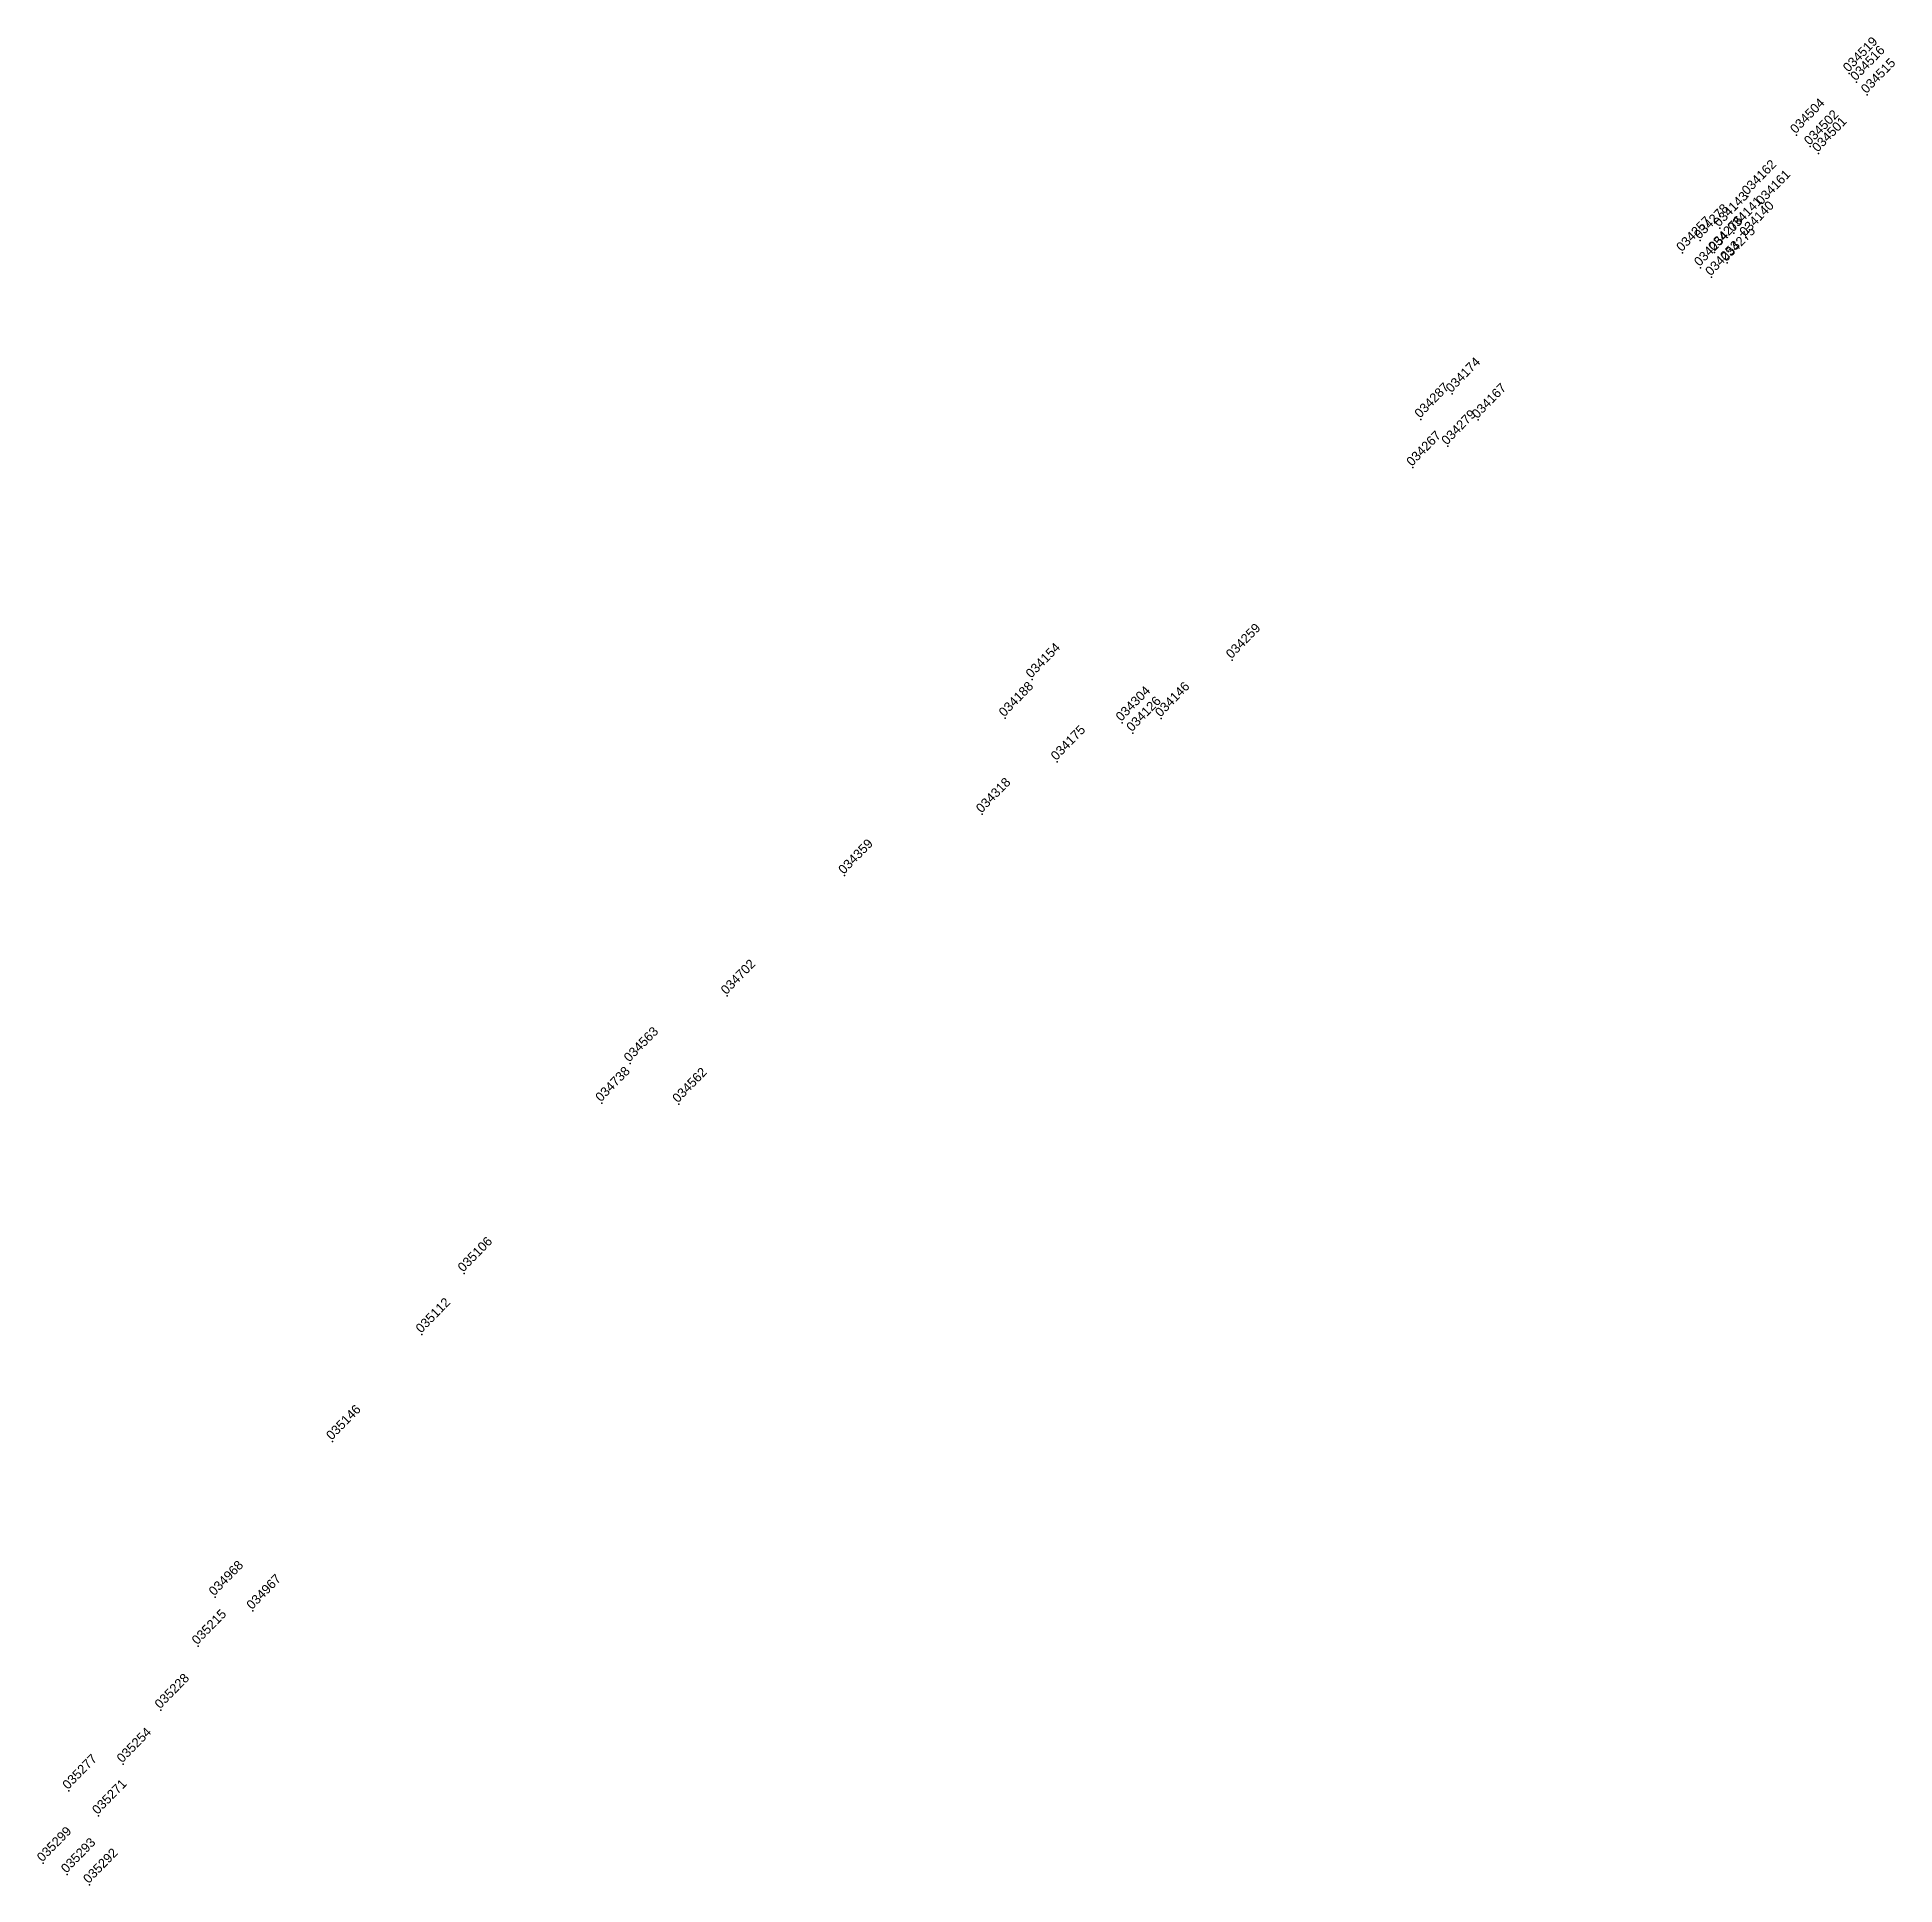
# Model space of a CAD drawing. Header units: millimetres. Extents: x 388988 to 390180, y 8701814 to 8703257.
# Drawn here: x 389385.1 to 389547.3, y 8702269.7 to 8702431 of the extents above; entities that cross this region are included whole.
import ezdxf

# ---------------------------------------------------------------- set-up
doc = ezdxf.new("R2010")
doc.units = ezdxf.units.MM
doc.styles.get("Standard").update_dxf_attribs({"font": 'arial.ttf'})

# ---------------------------------------------------------------- blocks, each defined once
blk = doc.blocks.new('Muestras')
blk.add_point((0, 0))
at = {"flags": 1}
for tag, p in [('Canal', (-0.35, 0.1)), ('Muestra', (0.5, 0.1)), ('Fecha', (1, 0.1)), ('Este', (1.5, 0.1)), ('Norte', (2.5, 0.1)), ('Cota', (3.5, 0.1)), ('Azimut', (4.5, 0.1)), ('Angulo', (5.5, 0.1)), ('Alt.Muestra', (6.5, 0.1)), ('A.Muestra', (7.5, 0.1)), ('A.Labor', (8.5, 0.1)), ('Cobre', (9.5, 0.1)), ('Plomo', (10.5, 0.1)), ('Zinc', (11.5, 0.1)), ('Plata', (12.5, 0.1)), ('Oro', (13.5, 0.1)), ('Fierro', (14.5, 0.1)), ('Arsenico', (15.5, 0.1)), ('Antimonio', (16.5, 0.1)), ('Bismuto', (17.5, 0.1)), ('Volframio', (18.5, 0.1)), ('Niquel', (19.5, 0.1)), ('Cobalto', (20.5, 0.1)), ('OxidoDePlomo', (21.5, 0.1)), ('OxidoDeZinc', (22.5, 0.1)), ('Insoluble', (23.5, 0.1))]:
    blk.add_attdef(tag, p, '', height=0.8, dxfattribs=at)
blk.add_attdef('ID', (0, 0.1), '', height=0.8)

msp = doc.modelspace()

# ---------------------------------------------------------------- block references
at = {"rotation": 45.63307303765198}
for p, values in [((389543.35, 8702427.8, 3854.7), {'ID': '034519'}), ((389543.99, 8702427.04, 3854.7), {'ID': '034516'}), ((389544.92, 8702425.93, 3854.7), {'ID': '034515'}), ((389538.74, 8702422.43, 3854.52), {'ID': '034504'}), ((389539.95, 8702421.42, 3854.52), {'ID': '034502'}), ((389540.66, 8702420.82, 3854.52), {'ID': '034501'}), ((389534.51, 8702417.07, 3854.52), {'ID': '034162'}), ((389535.75, 8702416.2, 3854.52), {'ID': '034161'}), ((389532.05, 8702414.29, 3854.52), {'ID': '034143'}), ((389530.34, 8702413.22, 3854.52), {'ID': '034278'}), ((389533.28, 8702413.85, 3854.52), {'ID': '034141'}), ((389534.31, 8702413.47, 3854.52), {'ID': '034140'}), ((389528.8, 8702412.13, 3854.95), {'ID': '034257'}), ((389531.59, 8702412.18, 3854.52), {'ID': '034276'}), ((389532.68, 8702411.26, 3854.52), {'ID': '034275'}), ((389530.35, 8702410.84, 3854.95), {'ID': '034254'}), ((389531.33, 8702410.01, 3854.95), {'ID': '034253'}), ((389508.67, 8702399.82, 3876.53), {'ID': '034174'}), ((389505.95, 8702397.6, 3877.77), {'ID': '034287'}), ((389510.94, 8702397.55, 3876.53), {'ID': '034167'}), ((389508.29, 8702395.25, 3877.77), {'ID': '034279'}), ((389505.24, 8702393.39, 3877.77), {'ID': '034267'}), ((389489.48, 8702376.59, 3877.77), {'ID': '034259'}), ((389472, 8702374.89, 3864.29), {'ID': '034154'}), ((389469.65, 8702371.51, 3876.62), {'ID': '034188'}), ((389479.86, 8702371.12, 3877.77), {'ID': '034304'}), ((389483.29, 8702371.49, 3877.77), {'ID': '034146'}), ((389480.79, 8702370.22, 3864.07), {'ID': '034126'}), ((389474.19, 8702367.7, 3876.62), {'ID': '034175'}), ((389467.66, 8702363.12, 3876.51), {'ID': '034318'}), ((389455.64, 8702357.77, 3876.51), {'ID': '034359'}), ((389445.38, 8702347.26, 3876.51), {'ID': '034702'}), ((389436.91, 8702341.37, 3876.64), {'ID': '034563'}), ((389434.43, 8702337.9, 3876.99), {'ID': '034738'}), ((389441.15, 8702337.81, 3876.64), {'ID': '034562'}), ((389422.41, 8702323.04, 3876.99), {'ID': '035106'}), ((389418.74, 8702317.71, 3876.99), {'ID': '035112'}), ((389410.93, 8702308.37, 3876.74), {'ID': '035146'}), ((389400.67, 8702294.77, 3876.74), {'ID': '034968'}), ((389403.97, 8702293.57, 3876.74), {'ID': '034967'}), ((389399.19, 8702290.5, 3876.54), {'ID': '035215'}), ((389395.95, 8702284.91, 3876.54), {'ID': '035228'}), ((389392.64, 8702280.19, 3876.54), {'ID': '035254'}), ((389387.9, 8702277.86, 3876.95), {'ID': '035277'}), ((389390.49, 8702275.68, 3876.95), {'ID': '035271'}), ((389385.67, 8702271.54, 3876.95), {'ID': '035299'}), ((389387.77, 8702270.56, 3876.95), {'ID': '035293'}), ((389389.71, 8702269.65, 3876.95), {'ID': '035292'})]:
    msp.add_blockref('Muestras', p, dxfattribs=at).add_auto_attribs(values)

doc.saveas('drawing.dxf')
